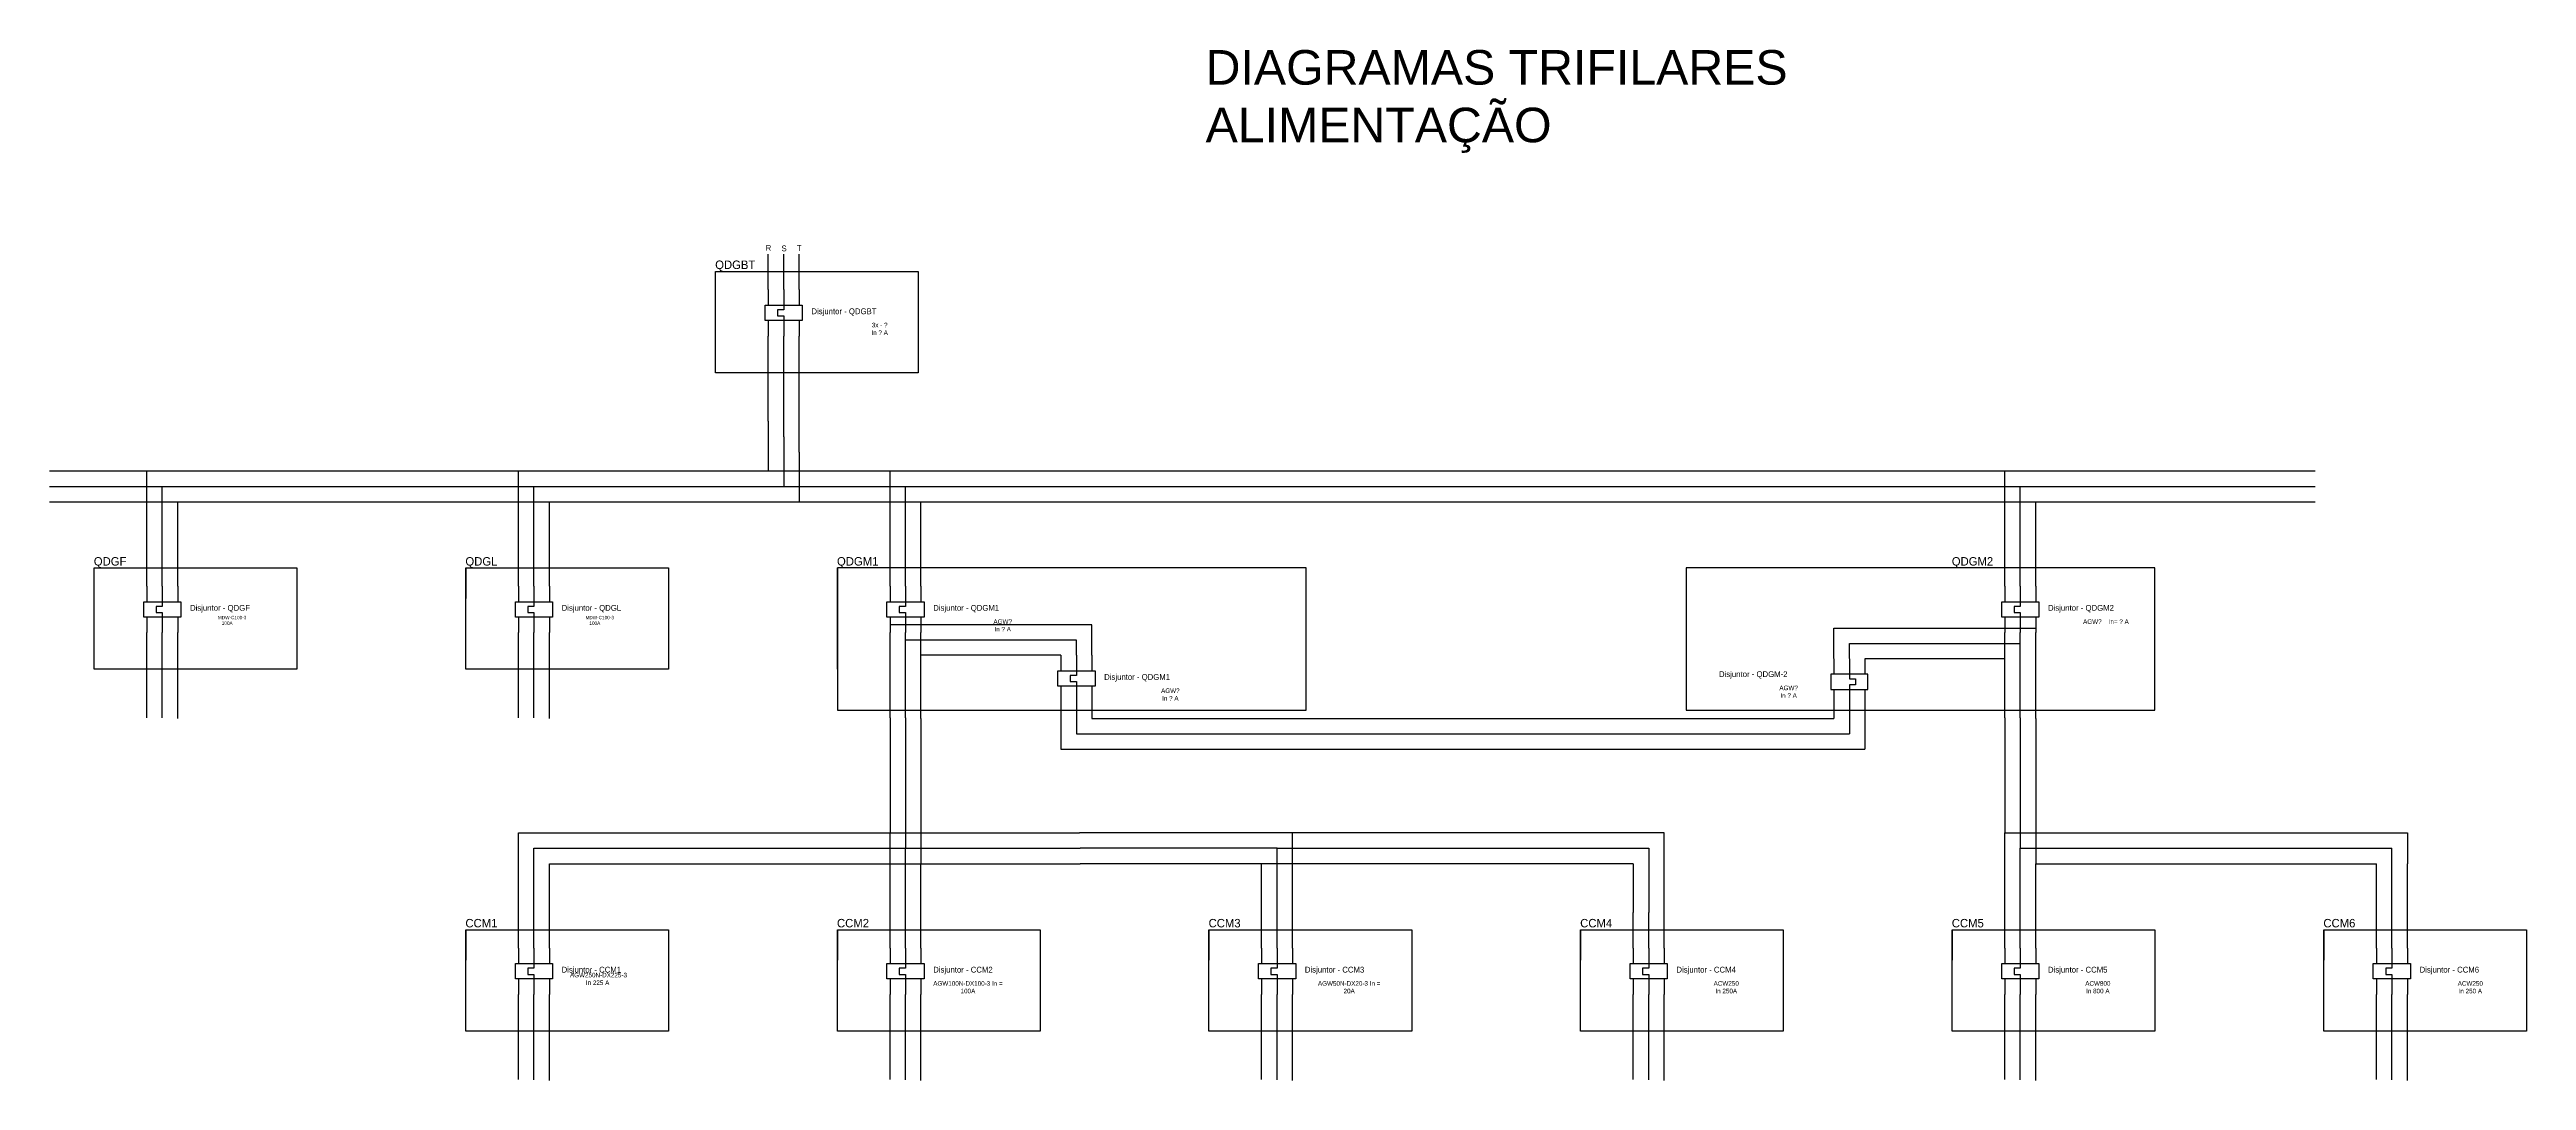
# Model space of a CAD drawing. Extents: x -543 to 641, y -96 to 322.
# Drawn here: x -532.7 to -348.2, y 128.3 to 205.1 of the extents above; entities that cross this region are included whole.
import ezdxf

# ---------------------------------------------------------------- set-up
doc = ezdxf.new("R2010")
doc.units = 0
doc.header["$MEASUREMENT"] = 0
doc.layers.add('_ARQ-TEXTO', color=4, linetype='Continuous')
doc.layers.add('ELET_TRIFILAR_TEXTO', color=4, linetype='Continuous')
doc.layers.add('ELET_TRIFILAR_DESENHO', color=5, linetype='Continuous', plot=False)
doc.styles.add('textstyle4', font='arial.ttf')

msp = doc.modelspace()

# ---------------------------------------------------------------- texts
at = {"layer": '_ARQ-TEXTO', "linetype": 'Continuous', "insert": (-446.564, 205.012), "char_height": 2.57438, "width": 44.48312, "attachment_point": 1, "style": 'textstyle4'}
msp.add_mtext('DIAGRAMAS TRIFILARES ALIMENTAÇÃO', dxfattribs=at)
at = {"layer": 'ELET_TRIFILAR_DESENHO', "ltscale": 50}
for s, p in [('R', (-479.342, 190.064)), ('S', (-478.16, 190.026)), ('T', (-477.017, 190.055))]:
    msp.add_text(s, height=0.432, dxfattribs=at).set_placement(p)
at = {"layer": 'ELET_TRIFILAR_TEXTO', "ltscale": 50}
for s, p in [('Disjuntor - QDGBT ', (-475.934, 185.343)), ('Disjuntor - QDGF ', (-522.228, 163.258)), ('Disjuntor - QDGL ', (-494.543, 163.258)), ('Disjuntor - QDGM1 ', (-466.858, 163.258)), ('Disjuntor - QDGM2 ', (-383.803, 163.258)), ('Disjuntor - QDGM-2 ', (-408.317, 158.321)), ('Disjuntor - QDGM1 ', (-454.124, 158.112)), ('Disjuntor - CCM1 ', (-494.543, 136.314)), ('Disjuntor - CCM2 ', (-466.858, 136.314)), ('Disjuntor - CCM3 ', (-439.173, 136.314)), ('Disjuntor - CCM4 ', (-411.488, 136.314)), ('Disjuntor - CCM5 ', (-383.803, 136.314)), ('Disjuntor - CCM6 ', (-356.118, 136.314))]:
    msp.add_text(s, height=0.43216, dxfattribs=at).set_placement(p)
at = {"layer": 'ELET_TRIFILAR_TEXTO', "attachment_point": 1}
for s, insert, char_height in [('QDGBT', (-483.103, 189.338), 0.6292), ('QDGL', (-501.712, 167.252), 0.6292), ('QDGM1', (-474.027, 167.252), 0.6292), ('QDGM2', (-390.972, 167.252), 0.6292), ('CCM1', (-501.712, 140.308), 0.6292), ('CCM2', (-474.027, 140.308), 0.6292), ('CCM3', (-446.342, 140.308), 0.6292), ('CCM4', (-418.657, 140.308), 0.6292), ('CCM5', (-390.972, 140.308), 0.6292), ('\\pxsm1,qc;{\\H0.48889x;ACW250 \\PIn 250A\\H2.04545x;\\C7; }', (-408.779, 135.677), 0.69498), ('\\pxsm1,qc;{\\H0.48889x;ACW800 \\PIn 800 A }', (-381.094, 135.677), 0.69498), ('\\pxsm1,qc;{\\H0.48889x;ACW250  \\PIn 250 A\\H2.04545x; }', (-353.409, 135.677), 0.69498)]:
    msp.add_mtext(s, dxfattribs=dict(at, insert=insert, char_height=char_height))
for s, insert, char_height, width in [('\\pxsm1,qc;{\\H0.48889x;3x - ?\\PIn ? A \\H2.04545x;\\C7; }', (-473.224, 184.706), 0.69498, 4.75483), ('QDGF', (-529.397, 167.252), 0.6292, 4.19469), ('MDW-C100-3^J   100A', (-520.155, 162.879), 0.25168, 2.58383), ('MDW-C100-3^J   100A', (-492.767, 162.879), 0.25168, 2.58383), ('\\pxsm1,qc;{\\H0.48889x;AGW?\\PIn ? A \\H2.04545x;\\C7; }', (-464.149, 162.621), 0.69498, 4.93318), ('\\pxsm1,qc;{\\H0.48889x;AGW?    In= ? A\\C7; \\H2.04545x; }', (-381.094, 162.621), 0.69498, 3.21426), ('\\pxsm1,qc;{\\H0.48889x;AGW?\\PIn ? A \\H2.04545x;\\C7; }', (-451.414, 157.475), 0.69498, 4.44634), ('\\pxsm1,qc;{\\H0.48889x;AGW?\\PIn ? A \\H2.04545x;\\C7; }', (-405.608, 157.684), 0.69498, 4.96047), ('CCM6', (-363.287, 140.308), 0.6292, 3.5307), ('\\pxsm1,qc;{\\H0.48889x; AGW250N-DX225-3   \\PIn 225 A }', (-493.961, 136.298), 0.69498, 4.19592), ('\\pxsm1,qc;{\\H0.48889x;AGW100N-DX100-3 In = 100A\\C7; }', (-467.018, 135.677), 0.69498, 5.49928), ('\\pxsm1,qc;{\\H0.48889x;AGW50N-DX20-3 In = 20A\\C7; }', (-438.414, 135.677), 0.69498, 5.09147)]:
    msp.add_mtext(s, dxfattribs=dict(at, insert=insert, char_height=char_height, width=width))

# ---------------------------------------------------------------- blocks, each defined once
blk = doc.blocks.new('热件触点')
at = {"ltscale": 50}
for p, q in [((-10, 30), (-10, 20)), ((-4, 17), (-4, 13)), ((0, 17), (-4, 17)), ((0, 30), (0, 20)), ((0, 20), (0, 17)), ((10, 30), (10, 20)), ((-10, 10), (-10, 0)), ((-4, 13), (0, 13)), ((0, 13), (0, 10)), ((0, 10), (0, 0)), ((10, 10), (10, 0))]:
    blk.add_line(p, q, dxfattribs=at)
blk.add_lwpolyline([(-12, 20), (12, 20), (12, 10), (-12, 10)], close=True)

# ---------------------------------------------------------------- linework, layer by layer
at = {"layer": 'ELET_TRIFILAR_DESENHO'}
for p, q in [((-483.073, 188.534), (-467.973, 188.534)), ((-483.073, 180.984), (-483.073, 188.534)), ((-479.151, 187.17), (-479.151, 189.808)), ((-477.998, 187.17), (-477.998, 189.808)), ((-476.846, 187.17), (-476.846, 189.808)), ((-467.973, 188.534), (-467.973, 180.984)), ((-476.846, 175.069), (-476.846, 183.713)), ((-467.973, 180.984), (-483.073, 180.984)), ((-479.151, 177.374), (-479.151, 173.671)), ((-477.998, 176.222), (-477.998, 172.518)), ((-525.445, 167.723), (-525.445, 173.671)), ((-497.76, 167.723), (-497.76, 173.671)), ((-476.846, 175.069), (-476.846, 171.366)), ((-470.075, 167.723), (-470.075, 173.671)), ((-387.02, 167.723), (-387.02, 173.671)), ((-524.293, 167.723), (-524.293, 172.518)), ((-496.608, 167.723), (-496.608, 172.518)), ((-468.923, 167.723), (-468.923, 172.518)), ((-385.868, 167.723), (-385.868, 172.518)), ((-523.14, 165.085), (-523.14, 171.366)), ((-495.455, 165.085), (-495.455, 171.366)), ((-467.77, 165.085), (-467.77, 171.366)), ((-384.715, 165.085), (-384.715, 171.366)), ((-529.368, 166.449), (-514.267, 166.449)), ((-529.368, 158.899), (-529.368, 166.449)), ((-525.445, 165.085), (-525.445, 167.723)), ((-524.293, 165.085), (-524.293, 167.723)), ((-514.267, 166.449), (-514.267, 158.899)), ((-501.683, 166.449), (-501.683, 164.172)), ((-501.683, 166.449), (-486.582, 166.449)), ((-501.683, 158.899), (-501.683, 166.449)), ((-497.76, 165.085), (-497.76, 167.723)), ((-496.608, 165.085), (-496.608, 167.723)), ((-486.582, 166.449), (-486.582, 158.899)), ((-473.998, 158.899), (-473.998, 166.449)), ((-454.182, 166.449), (-473.998, 166.449)), ((-473.998, 166.449), (-473.998, 155.847)), ((-470.075, 165.085), (-470.075, 167.723)), ((-468.923, 165.085), (-468.923, 167.723)), ((-439.081, 166.449), (-454.182, 166.449)), ((-439.081, 158.899), (-439.081, 166.449)), ((-390.943, 166.449), (-410.759, 166.449)), ((-410.759, 166.449), (-410.759, 155.847)), ((-375.842, 166.449), (-390.943, 166.449)), ((-387.02, 165.085), (-387.02, 167.723)), ((-385.868, 165.085), (-385.868, 167.723)), ((-375.842, 158.899), (-375.842, 166.449)), ((-523.14, 155.225), (-523.14, 161.628)), ((-495.455, 155.225), (-495.455, 161.628)), ((-455.036, 162.204), (-470.075, 162.204)), ((-456.188, 161.071), (-468.923, 161.071)), ((-467.77, 155.225), (-467.77, 161.628)), ((-456.188, 159.939), (-456.188, 161.071)), ((-455.036, 161.071), (-455.036, 162.204)), ((-455.036, 159.939), (-455.036, 161.071)), ((-399.754, 160.823), (-399.754, 161.956)), ((-399.754, 161.956), (-384.715, 161.956)), ((-399.754, 159.691), (-399.754, 160.823)), ((-398.602, 159.691), (-398.602, 160.823)), ((-398.602, 160.823), (-385.868, 160.823)), ((-384.715, 155.225), (-384.715, 161.628)), ((-514.267, 158.899), (-529.368, 158.899)), ((-486.582, 158.899), (-501.683, 158.899)), ((-457.341, 159.939), (-467.77, 159.939)), ((-439.081, 155.847), (-439.081, 158.899)), ((-397.45, 159.691), (-387.02, 159.691)), ((-375.842, 155.847), (-375.842, 158.899)), ((-473.998, 155.847), (-439.081, 155.847)), ((-470.075, 155.289), (-470.075, 146.727)), ((-468.923, 155.282), (-468.923, 145.574)), ((-467.77, 155.225), (-467.77, 144.422)), ((-457.341, 156.71), (-457.341, 154.091)), ((-456.188, 156.482), (-456.188, 155.223)), ((-456.188, 155.223), (-456.188, 154.091)), ((-455.036, 156.482), (-455.036, 155.223)), ((-455.036, 155.223), (-403.928, 155.223)), ((-410.759, 155.847), (-375.842, 155.847)), ((-403.928, 155.223), (-399.754, 155.223)), ((-399.754, 156.233), (-399.754, 155.223)), ((-398.602, 156.233), (-398.602, 154.975)), ((-397.45, 156.462), (-397.45, 153.842)), ((-387.02, 155.289), (-387.02, 146.727)), ((-385.868, 155.282), (-385.868, 145.574)), ((-384.715, 155.225), (-384.715, 144.422)), ((-457.341, 154.091), (-457.341, 152.958)), ((-456.188, 154.091), (-403.928, 154.091)), ((-403.928, 154.091), (-398.602, 154.091)), ((-398.602, 154.975), (-398.602, 154.091)), ((-397.45, 153.842), (-397.45, 152.958)), ((-457.341, 152.958), (-403.928, 152.958)), ((-403.928, 152.958), (-397.45, 152.958)), ((-497.76, 140.779), (-497.76, 146.727)), ((-497.76, 146.727), (-479.797, 146.727)), ((-470.075, 140.779), (-470.075, 146.727)), ((-440.085, 146.727), (-455.953, 146.727)), ((-440.085, 144.422), (-440.085, 146.727)), ((-412.4, 146.727), (-440.085, 146.727)), ((-412.4, 140.779), (-412.4, 146.727)), ((-387.02, 140.779), (-387.02, 146.727)), ((-387.02, 146.727), (-357.03, 146.727)), ((-357.03, 146.727), (-357.03, 144.422)), ((-496.608, 140.779), (-496.608, 145.574)), ((-496.608, 145.574), (-479.797, 145.574)), ((-495.455, 138.141), (-495.455, 144.422)), ((-495.455, 144.422), (-479.797, 144.422)), ((-468.923, 140.779), (-468.923, 145.574)), ((-467.77, 138.141), (-467.77, 144.422)), ((-441.238, 145.574), (-455.921, 145.574)), ((-442.39, 144.422), (-455.921, 144.422)), ((-442.39, 140.779), (-442.39, 144.422)), ((-414.705, 144.422), (-442.39, 144.422)), ((-441.238, 140.779), (-441.238, 145.574)), ((-441.238, 145.574), (-413.553, 145.574)), ((-440.085, 138.141), (-440.085, 144.422)), ((-414.705, 144.422), (-414.705, 140.779)), ((-413.553, 145.574), (-413.553, 140.779)), ((-385.868, 140.779), (-385.868, 145.574)), ((-385.868, 145.574), (-358.183, 145.574)), ((-384.715, 138.141), (-384.715, 144.422)), ((-384.715, 144.422), (-359.335, 144.422)), ((-359.335, 140.779), (-359.335, 144.422)), ((-358.183, 140.779), (-358.183, 145.574)), ((-357.03, 138.141), (-357.03, 144.422)), ((-497.76, 138.141), (-497.76, 140.779)), ((-496.608, 138.141), (-496.608, 140.779)), ((-470.075, 138.141), (-470.075, 140.779)), ((-468.923, 138.141), (-468.923, 140.779)), ((-442.39, 138.141), (-442.39, 140.779)), ((-441.238, 138.141), (-441.238, 140.779)), ((-414.705, 138.141), (-414.705, 140.779)), ((-413.553, 138.141), (-413.553, 140.779)), ((-412.4, 138.141), (-412.4, 140.779)), ((-387.02, 138.141), (-387.02, 140.779)), ((-385.868, 138.141), (-385.868, 140.779)), ((-359.335, 138.141), (-359.335, 140.779)), ((-358.183, 138.141), (-358.183, 140.779)), ((-501.683, 139.505), (-486.582, 139.505)), ((-501.683, 131.955), (-501.683, 139.505)), ((-501.683, 139.505), (-501.683, 137.228)), ((-486.582, 139.505), (-486.582, 131.955)), ((-473.998, 139.505), (-473.998, 137.228)), ((-473.998, 139.505), (-458.897, 139.505)), ((-473.998, 131.955), (-473.998, 139.505)), ((-458.897, 139.505), (-458.897, 131.955)), ((-446.313, 139.505), (-446.313, 137.228)), ((-446.313, 139.505), (-431.212, 139.505)), ((-446.313, 131.955), (-446.313, 139.505)), ((-431.212, 139.505), (-431.212, 131.955)), ((-418.628, 139.505), (-403.527, 139.505)), ((-418.628, 131.955), (-418.628, 139.505)), ((-418.628, 139.505), (-418.628, 137.228)), ((-403.527, 139.505), (-403.527, 131.955)), ((-390.943, 139.505), (-390.943, 137.228)), ((-390.943, 139.505), (-375.842, 139.505)), ((-390.943, 131.955), (-390.943, 139.505)), ((-375.842, 139.505), (-375.842, 131.955)), ((-363.258, 139.505), (-363.258, 137.228)), ((-363.258, 139.505), (-348.157, 139.505)), ((-363.258, 131.955), (-363.258, 139.505)), ((-348.157, 139.505), (-348.157, 131.955)), ((-495.455, 128.281), (-495.455, 134.684)), ((-467.77, 128.281), (-467.77, 134.684)), ((-440.085, 128.281), (-440.085, 134.684)), ((-412.4, 128.281), (-412.4, 134.684)), ((-384.715, 128.281), (-384.715, 134.684)), ((-357.03, 128.281), (-357.03, 134.684)), ((-486.582, 131.955), (-501.683, 131.955)), ((-458.897, 131.955), (-473.998, 131.955)), ((-431.212, 131.955), (-446.313, 131.955)), ((-403.527, 131.955), (-418.628, 131.955)), ((-375.842, 131.955), (-390.943, 131.955)), ((-348.157, 131.955), (-363.258, 131.955))]:
    msp.add_line(p, q, dxfattribs=at)
at = {"layer": 'ELET_TRIFILAR_DESENHO', "linetype": 'ByBlock'}
for p, q in [((-479.151, 177.374), (-479.151, 183.713)), ((-477.998, 176.222), (-477.998, 183.713)), ((-525.445, 155.289), (-525.445, 161.628)), ((-524.293, 155.282), (-524.293, 161.628)), ((-497.76, 155.289), (-497.76, 161.628)), ((-496.608, 155.282), (-496.608, 161.628)), ((-470.075, 155.289), (-470.075, 161.628)), ((-468.923, 155.282), (-468.923, 161.628)), ((-387.02, 155.289), (-387.02, 161.628)), ((-385.868, 155.282), (-385.868, 161.628)), ((-497.76, 128.345), (-497.76, 134.684)), ((-496.608, 128.338), (-496.608, 134.684)), ((-470.075, 128.345), (-470.075, 134.684)), ((-468.923, 128.338), (-468.923, 134.684)), ((-442.39, 128.345), (-442.39, 134.684)), ((-441.238, 128.338), (-441.238, 134.684)), ((-414.705, 128.345), (-414.705, 134.684)), ((-413.553, 128.338), (-413.553, 134.684)), ((-387.02, 128.345), (-387.02, 134.684)), ((-385.868, 128.338), (-385.868, 134.684)), ((-359.335, 128.345), (-359.335, 134.684)), ((-358.183, 128.338), (-358.183, 134.684))]:
    msp.add_line(p, q, dxfattribs=at)
at = {"layer": 'ELET_TRIFILAR_DESENHO', "ltscale": 50}
for p, q in [((-532.696, 173.671), (-363.888, 173.671)), ((-532.696, 172.518), (-363.888, 172.518)), ((-532.696, 171.366), (-363.888, 171.366)), ((-479.797, 146.727), (-455.953, 146.727)), ((-479.797, 145.574), (-455.921, 145.574)), ((-479.797, 144.422), (-455.921, 144.422))]:
    msp.add_line(p, q, dxfattribs=at)

# ---------------------------------------------------------------- block references
at = {"layer": 'ELET_TRIFILAR_DESENHO', "ltscale": 50, "yscale": 0.1152425082292193, "zscale": 0.1152425082292193}
for p, xscale in [((-477.998, 183.713), 0.1152425082292193), ((-524.293, 161.628), 0.1152425082292193), ((-496.608, 161.628), 0.1152425082292193), ((-468.923, 161.628), 0.1152425082292193), ((-385.868, 161.628), 0.1152425082292193), ((-456.188, 156.482), 0.1152425082292193), ((-398.602, 156.233), -0.1152425082292193), ((-496.608, 134.684), 0.1152425082292193), ((-468.923, 134.684), 0.1152425082292193), ((-441.238, 134.684), 0.1152425082292193), ((-413.553, 134.684), 0.1152425082292193), ((-385.868, 134.684), 0.1152425082292193), ((-358.183, 134.684), 0.1152425082292193)]:
    msp.add_blockref('热件触点', p, dxfattribs=dict(at, xscale=xscale))

msp.set_redraw_order([(e.dxf.handle, doc.entitydb.next_handle()) for e in msp.query("TEXT MTEXT ATTDEF DIMENSION ARC_DIMENSION")])  # texts and dimensions are drawn at this point

doc.saveas('drawing.dxf')
